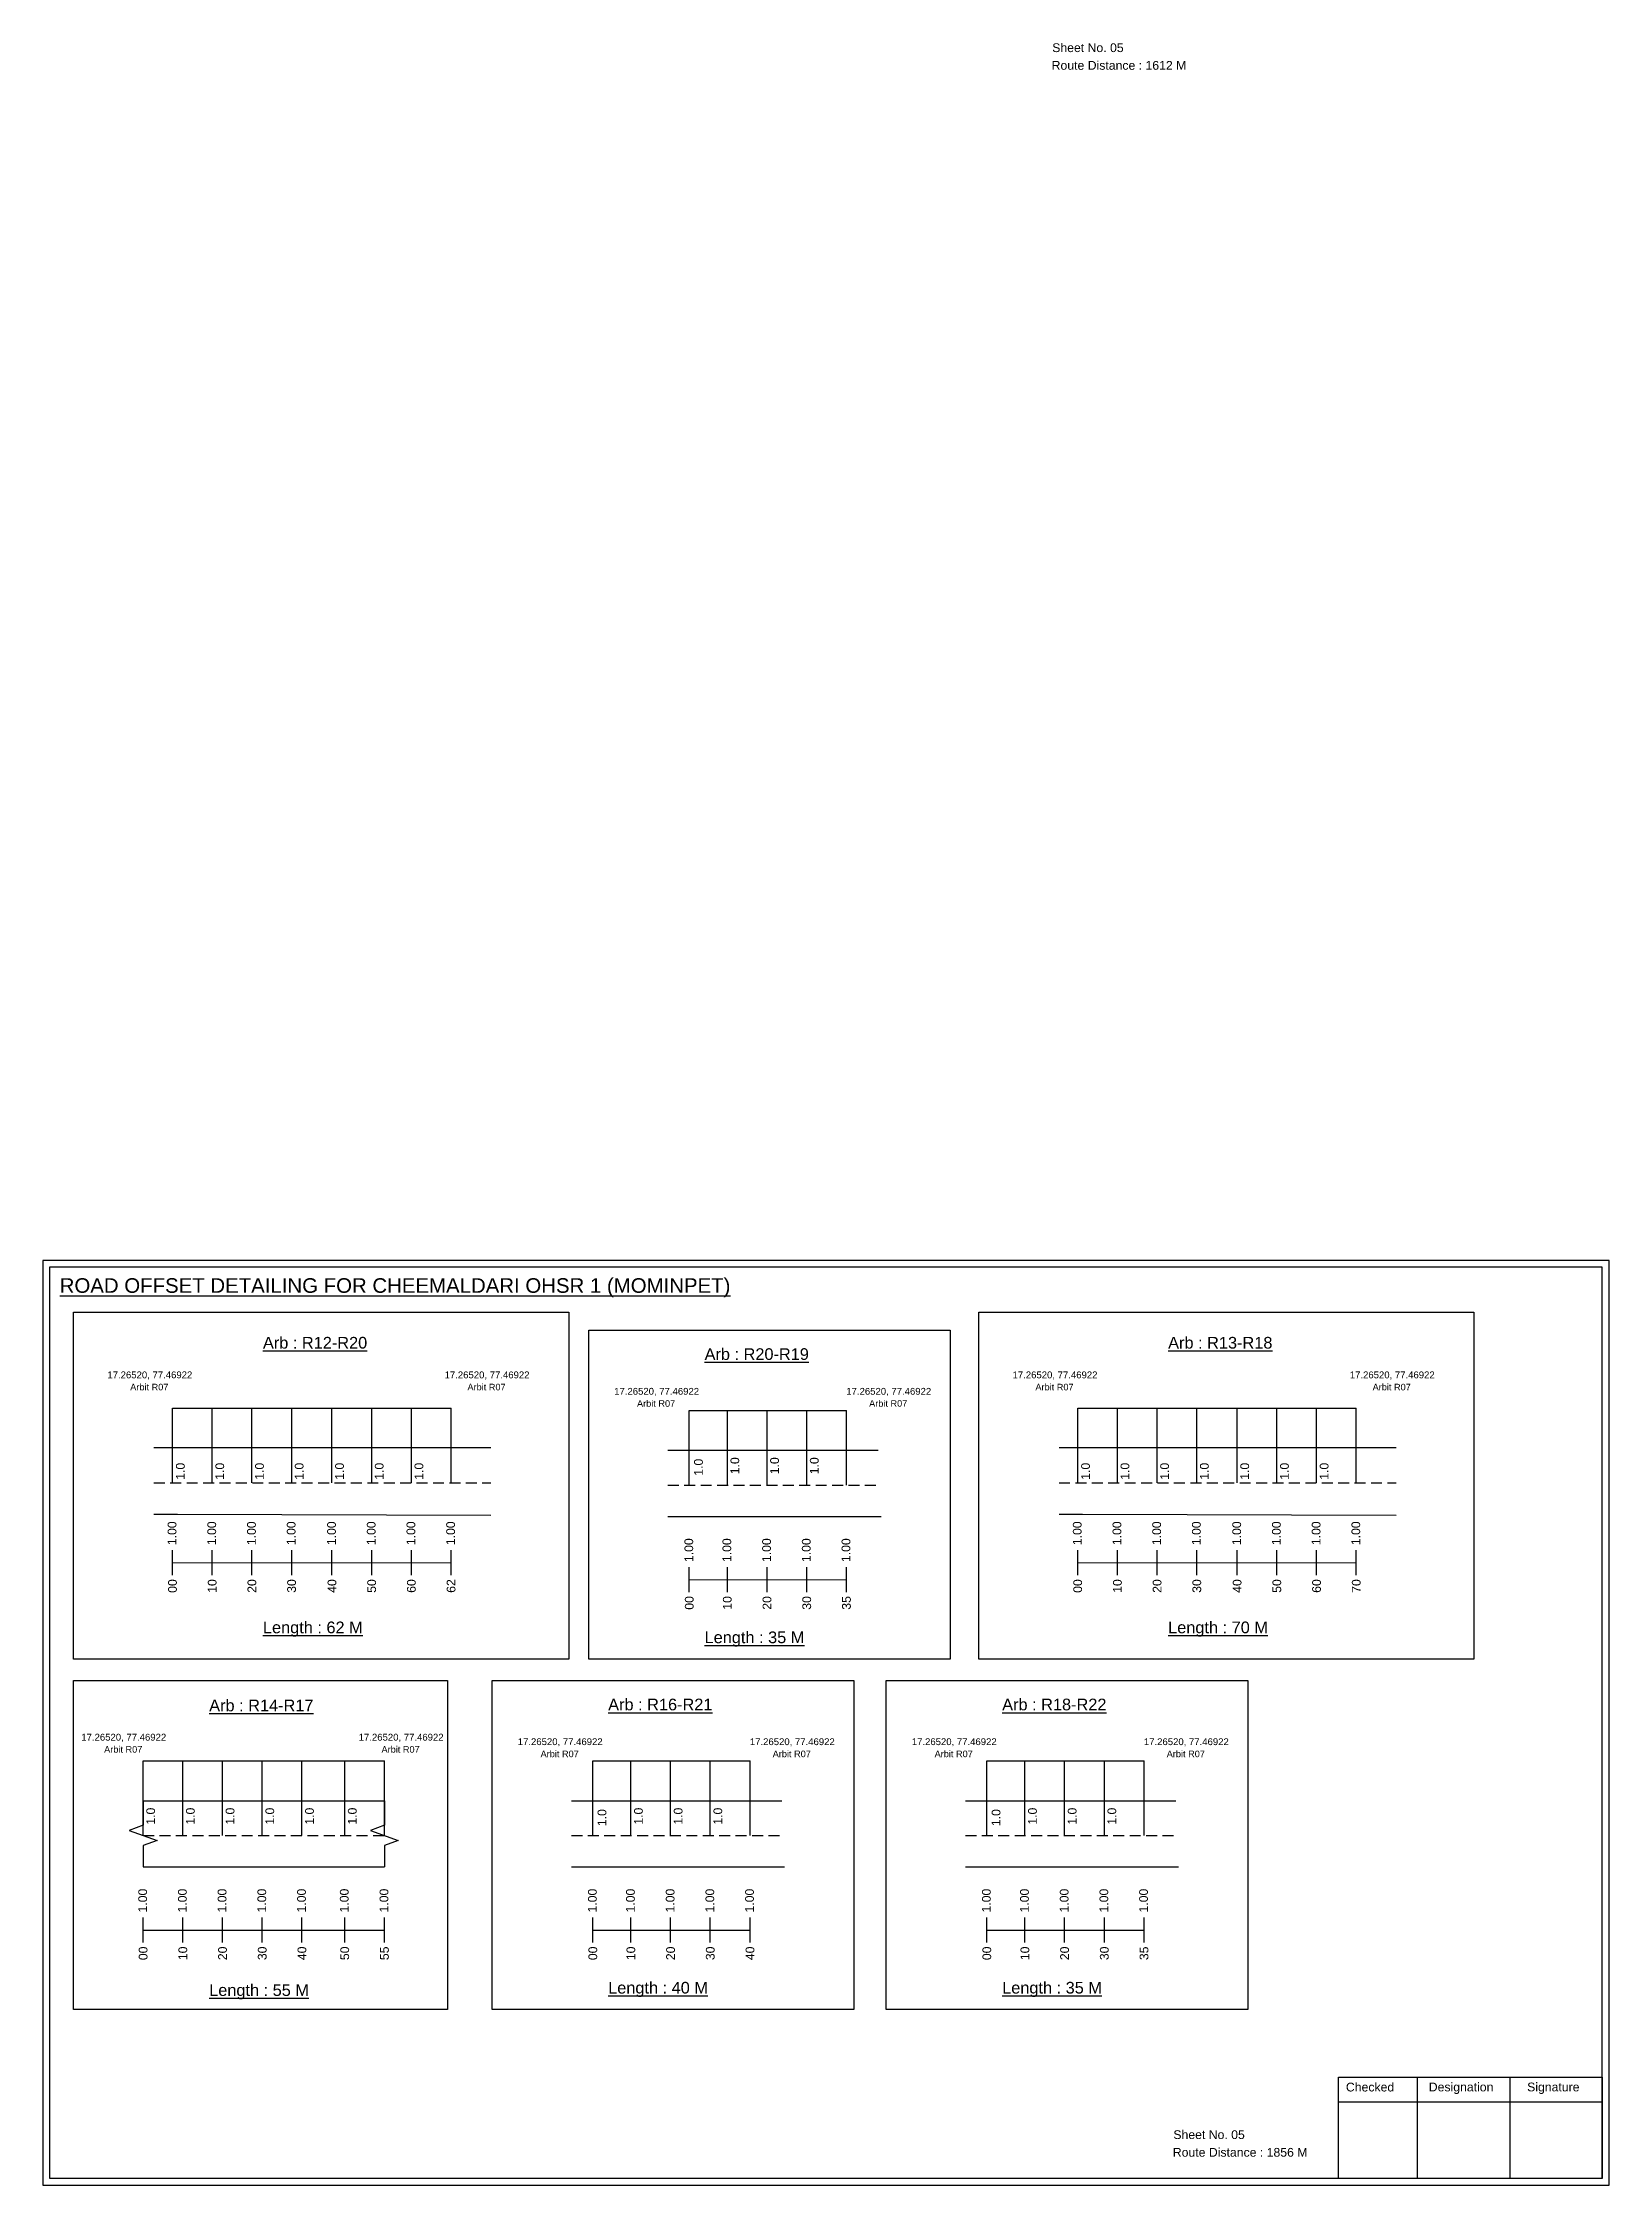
# Model space of a CAD drawing. Header units: inches. Extents: x -117 to 51867, y -12715 to 3423.
# Drawn here: x 23468 to 24005, y 1058 to 1791 of the extents above; entities that cross this region are included whole.
import ezdxf

# ---------------------------------------------------------------- set-up
doc = ezdxf.new("R2010")
doc.units = ezdxf.units.IN
doc.header["$MEASUREMENT"] = 0
doc.linetypes.add('DASHED2', pattern=[0.375, 0.25, -0.125])
doc.layers.add('PDF_Geometry', color=7, linetype='Continuous')
doc.layers.add('PDF_Text', color=5, linetype='Continuous')
doc.styles.add('PDF Arial', font='arial.ttf')
doc.styles.get("Standard").update_dxf_attribs({"font": 'arial.ttf'})

msp = doc.modelspace()

# ---------------------------------------------------------------- texts
for s, p in [('Sheet No. 05', (23813.91, 1788.16)), ('Route Distance : 1612 M', (23813.72, 1782.11)), ('Sheet No. 05', (23855.41, 1073.36)), ('Route Distance : 1856 M', (23855.22, 1067.31))]:
    msp.add_text(s, height=3).set_placement(p)
at = {"color": 242, "true_color": 0xcd2027}
for s, height, p in [('%%UROAD OFFSET DETAILING FOR CHEEMALDARI OHSR 1 (MOMINPET)', 5, (23473.97, 1363.2)), ('%%UArb : R12-R20', 4, (23543.58, 1344.1)), ('%%UArb : R20-R19', 4, (23694.85, 1340.2)), ('%%UArb : R13-R18', 4, (23853.62, 1344.1)), ('%%ULength : 62 M', 4, (23543.58, 1246.6)), ('%%ULength : 35 M', 4, (23694.85, 1243.2)), ('%%ULength : 70 M', 4, (23853.62, 1246.6)), ('%%UArb : R14-R17', 4, (23525.17, 1219.87)), ('%%UArb : R16-R21', 4, (23661.82, 1220.19)), ('%%UArb : R18-R22', 4, (23796.77, 1220.19)), ('%%ULength : 55 M', 4, (23525.17, 1122.37)), ('%%ULength : 40 M', 4, (23661.82, 1123.19)), ('%%ULength : 35 M', 4, (23796.77, 1123.19))]:
    msp.add_text(s, height=height, dxfattribs=at).set_placement(p)
at = {"color": 5}
for s, height, p in [('17.26520, 77.46922', 2.34, (23490.3, 1333.92)), ('17.26520, 77.46922', 2.34, (23605.8, 1333.92)), ('17.26520, 77.46922', 2.34, (23800.33, 1333.92)), ('17.26520, 77.46922', 2.34, (23915.83, 1333.92)), ('Arbit R07', 2.246, (23498.12, 1329.79)), ('Arbit R07', 2.246, (23613.62, 1329.79)), ('17.26520, 77.46922', 2.34, (23663.88, 1328.29)), ('17.26520, 77.46922', 2.34, (23743.38, 1328.29)), ('Arbit R07', 2.246, (23808.15, 1329.79)), ('Arbit R07', 2.246, (23923.65, 1329.79)), ('Arbit R07', 2.246, (23671.7, 1324.17)), ('Arbit R07', 2.246, (23751.2, 1324.17)), ('17.26520, 77.46922', 2.34, (23481.37, 1209.82)), ('17.26520, 77.46922', 2.34, (23576.37, 1209.82)), ('Arbit R07', 2.246, (23489.19, 1205.69)), ('Arbit R07', 2.246, (23584.19, 1205.69)), ('17.26520, 77.46922', 2.34, (23630.85, 1208.28)), ('Arbit R07', 2.246, (23638.67, 1204.15)), ('17.26520, 77.46922', 2.34, (23710.35, 1208.28)), ('Arbit R07', 2.246, (23718.17, 1204.15)), ('17.26520, 77.46922', 2.34, (23765.81, 1208.28)), ('Arbit R07', 2.246, (23773.63, 1204.15)), ('17.26520, 77.46922', 2.34, (23845.31, 1208.28)), ('Arbit R07', 2.246, (23853.13, 1204.15))]:
    msp.add_text(s, height=height, dxfattribs=at).set_placement(p)
for p in [(23694.24, 1300.55), (23706.71, 1301.05), (23720.31, 1301.05), (23733.91, 1301.05), (23516.79, 1299.16), (23530.28, 1299.16), (23543.88, 1299.16), (23557.48, 1299.16), (23571.3, 1299.16), (23584.9, 1299.16), (23598.5, 1299.16), (23826.83, 1299.16), (23840.32, 1299.16), (23853.92, 1299.16), (23867.52, 1299.16), (23881.34, 1299.16), (23894.94, 1299.16), (23908.54, 1299.16), (23506.62, 1181.03), (23520.22, 1181.03), (23533.82, 1181.03), (23547.42, 1181.03), (23561.02, 1181.03), (23575.68, 1181.04), (23661.21, 1180.53), (23673.68, 1181.03), (23687.28, 1181.03), (23700.88, 1181.03), (23796.17, 1180.53), (23808.64, 1181.03), (23822.24, 1181.03), (23835.84, 1181.03)]:
    msp.add_text('1.0', height=3, rotation=90).set_placement(p)
at = {"color": 217, "true_color": 0x93278f}
for s, p in [('1.00', (23513.94, 1276.76)), ('1.00', (23527.54, 1276.76)), ('1.00', (23541.14, 1276.76)), ('1.00', (23554.74, 1276.76)), ('1.00', (23568.56, 1276.76)), ('1.00', (23582.16, 1276.76)), ('1.00', (23595.76, 1276.76)), ('1.00', (23609.36, 1276.76)), ('1.00', (23823.98, 1276.76)), ('1.00', (23837.58, 1276.76)), ('1.00', (23851.18, 1276.76)), ('1.00', (23864.78, 1276.76)), ('1.00', (23878.59, 1276.76)), ('1.00', (23892.19, 1276.76)), ('1.00', (23905.79, 1276.76)), ('1.00', (23919.39, 1276.76)), ('1.00', (23690.94, 1270.97)), ('1.00', (23703.97, 1270.97)), ('1.00', (23717.57, 1270.97)), ('1.00', (23731.17, 1270.97)), ('1.00', (23744.77, 1270.97)), ('00', (23514.09, 1260.44)), ('10', (23527.69, 1260.44)), ('20', (23541.29, 1260.44)), ('30', (23554.89, 1260.44)), ('40', (23568.71, 1260.44)), ('50', (23582.31, 1260.44)), ('60', (23595.91, 1260.44)), ('62', (23609.51, 1260.44)), ('00', (23824.13, 1260.44)), ('10', (23837.73, 1260.44)), ('20', (23851.33, 1260.44)), ('30', (23864.93, 1260.44)), ('40', (23878.74, 1260.44)), ('50', (23892.34, 1260.44)), ('60', (23905.94, 1260.44)), ('70', (23919.54, 1260.44)), ('00', (23691.09, 1254.65)), ('10', (23704.12, 1254.65)), ('20', (23717.72, 1254.65)), ('30', (23731.32, 1254.65)), ('35', (23744.92, 1254.65)), ('1.00', (23503.88, 1150.95)), ('1.00', (23517.48, 1150.95)), ('1.00', (23531.08, 1150.95)), ('1.00', (23544.68, 1150.95)), ('1.00', (23558.28, 1150.95)), ('1.00', (23572.93, 1150.96)), ('1.00', (23586.53, 1150.96)), ('1.00', (23657.91, 1150.95)), ('1.00', (23670.94, 1150.95)), ('1.00', (23684.54, 1150.95)), ('1.00', (23698.14, 1150.95)), ('1.00', (23711.74, 1150.95)), ('1.00', (23792.86, 1150.95)), ('1.00', (23805.9, 1150.95)), ('1.00', (23819.5, 1150.95)), ('1.00', (23833.1, 1150.95)), ('1.00', (23846.7, 1150.95)), ('00', (23504.03, 1134.63)), ('10', (23517.63, 1134.63)), ('20', (23531.23, 1134.63)), ('30', (23544.83, 1134.63)), ('40', (23558.43, 1134.63)), ('50', (23573.08, 1134.64)), ('55', (23586.68, 1134.64)), ('00', (23658.06, 1134.63)), ('10', (23671.09, 1134.63)), ('20', (23684.69, 1134.63)), ('30', (23698.29, 1134.63)), ('40', (23711.89, 1134.63)), ('00', (23793.01, 1134.63)), ('10', (23806.05, 1134.63)), ('20', (23819.65, 1134.63)), ('30', (23833.25, 1134.63)), ('35', (23846.85, 1134.63))]:
    msp.add_text(s, height=3, rotation=90, dxfattribs=at).set_placement(p)
at = {"layer": 'PDF_Text', "color": 7, "attachment_point": 7, "style": 'PDF Arial'}
for s, insert, char_height in [('Checked', (23914.51, 1089.61), 3.001), ('Designation', (23942.89, 1088.78), 3.0006), ('Signature', (23976.57, 1088.78), 3.001)]:
    msp.add_mtext(s, dxfattribs=dict(at, insert=insert, char_height=char_height))

# ---------------------------------------------------------------- linework, layer by layer
at = {"color": 5}
for p, q in [((23512.62, 1323.7), (23608.03, 1323.7)), ((23689.61, 1322.91), (23743.44, 1322.91)), ((23822.65, 1323.7), (23918.07, 1323.7)), ((23502.55, 1202.89), (23585.21, 1202.89)), ((23656.58, 1202.89), (23710.41, 1202.89)), ((23791.54, 1202.89), (23845.37, 1202.89))]:
    msp.add_line(p, q, dxfattribs=at)
for p, q in [((23512.62, 1298.16), (23512.62, 1323.7)), ((23526.22, 1298.16), (23526.22, 1323.7)), ((23539.82, 1298.16), (23539.82, 1323.7)), ((23553.42, 1298.16), (23553.42, 1323.7)), ((23567.23, 1298.16), (23567.23, 1323.7)), ((23580.83, 1298.16), (23580.83, 1323.7)), ((23594.43, 1298.16), (23594.43, 1323.7)), ((23608.03, 1298.16), (23608.03, 1323.7)), ((23689.61, 1297.37), (23689.61, 1322.91)), ((23702.64, 1297.37), (23702.64, 1322.91)), ((23716.24, 1297.37), (23716.24, 1322.91)), ((23729.84, 1297.37), (23729.84, 1322.91)), ((23743.44, 1297.37), (23743.44, 1322.91)), ((23822.65, 1298.16), (23822.65, 1323.7)), ((23836.25, 1298.16), (23836.25, 1323.7)), ((23849.85, 1298.16), (23849.85, 1323.7)), ((23863.45, 1298.16), (23863.45, 1323.7)), ((23877.27, 1298.16), (23877.27, 1323.7)), ((23890.87, 1298.16), (23890.87, 1323.7)), ((23904.47, 1298.16), (23904.47, 1323.7)), ((23918.07, 1298.16), (23918.07, 1323.7)), ((23621.63, 1310.05), (23506.21, 1310.05)), ((23682.27, 1309.25), (23754.3, 1309.25)), ((23931.67, 1310.05), (23816.24, 1310.05)), ((23506.21, 1287.36), (23514.26, 1287.36)), ((23514.26, 1287.36), (23621.63, 1287.06)), ((23682.27, 1286.57), (23755.3, 1286.57)), ((23816.24, 1287.36), (23824.3, 1287.36)), ((23824.3, 1287.36), (23931.67, 1287.06)), ((23502.55, 1177.36), (23502.55, 1202.89)), ((23516.15, 1177.36), (23516.15, 1202.89)), ((23529.75, 1177.36), (23529.75, 1202.89)), ((23543.35, 1177.36), (23543.35, 1202.89)), ((23556.95, 1177.36), (23556.95, 1202.89)), ((23571.61, 1177.36), (23571.61, 1202.9)), ((23585.21, 1177.36), (23585.21, 1202.9)), ((23656.58, 1177.36), (23656.58, 1202.89)), ((23669.61, 1177.36), (23669.61, 1202.89)), ((23683.21, 1177.36), (23683.21, 1202.89)), ((23696.81, 1177.36), (23696.81, 1202.89)), ((23710.41, 1177.36), (23710.41, 1202.89)), ((23791.54, 1177.36), (23791.54, 1202.89)), ((23804.57, 1177.36), (23804.57, 1202.89)), ((23818.17, 1177.36), (23818.17, 1202.89)), ((23831.77, 1177.36), (23831.77, 1202.89)), ((23845.37, 1177.36), (23845.37, 1202.89)), ((23502.55, 1189.24), (23585.21, 1189.24)), ((23649.23, 1189.24), (23721.27, 1189.24)), ((23784.19, 1189.24), (23856.22, 1189.24)), ((23502.55, 1166.55), (23585.21, 1166.55)), ((23649.23, 1166.55), (23722.27, 1166.55)), ((23784.19, 1166.55), (23857.22, 1166.55))]:
    msp.add_line(p, q)
at = {"linetype": 'DASHED2', "ltscale": 15}
for p, q in [((23506.21, 1298.16), (23621.63, 1298.16)), ((23682.27, 1297.37), (23754.8, 1297.37)), ((23816.24, 1298.16), (23931.67, 1298.16)), ((23502.55, 1177.36), (23585.21, 1177.36)), ((23649.23, 1177.36), (23721.77, 1177.36)), ((23784.19, 1177.36), (23856.72, 1177.36))]:
    msp.add_line(p, q, dxfattribs=at)
at = {"color": 217, "true_color": 0x93278f}
for p, q in [((23512.62, 1266.47), (23512.62, 1275.03)), ((23512.62, 1270.74), (23608.03, 1270.8)), ((23526.22, 1266.47), (23526.22, 1275.03)), ((23539.82, 1266.47), (23539.82, 1275.03)), ((23553.42, 1266.47), (23553.42, 1275.03)), ((23567.23, 1266.47), (23567.23, 1275.03)), ((23580.83, 1266.47), (23580.83, 1275.03)), ((23594.43, 1266.47), (23594.43, 1275.03)), ((23608.03, 1266.47), (23608.03, 1275.03)), ((23822.65, 1266.47), (23822.65, 1275.03)), ((23822.65, 1270.74), (23918.07, 1270.8)), ((23836.25, 1266.47), (23836.25, 1275.03)), ((23849.85, 1266.47), (23849.85, 1275.03)), ((23863.45, 1266.47), (23863.45, 1275.03)), ((23877.27, 1266.47), (23877.27, 1275.03)), ((23890.87, 1266.47), (23890.87, 1275.03)), ((23904.47, 1266.47), (23904.47, 1275.03)), ((23918.07, 1266.47), (23918.07, 1275.03)), ((23689.61, 1260.67), (23689.61, 1269.23)), ((23689.61, 1264.94), (23743.44, 1264.95)), ((23702.64, 1260.67), (23702.64, 1269.23)), ((23716.24, 1260.67), (23716.24, 1269.23)), ((23729.84, 1260.67), (23729.84, 1269.23)), ((23743.44, 1260.67), (23743.44, 1269.23)), ((23502.55, 1140.66), (23502.55, 1149.21)), ((23502.55, 1144.93), (23585.21, 1144.94)), ((23516.15, 1140.66), (23516.15, 1149.21)), ((23529.75, 1140.66), (23529.75, 1149.21)), ((23543.35, 1140.66), (23543.35, 1149.21)), ((23556.95, 1140.66), (23556.95, 1149.21)), ((23571.61, 1140.66), (23571.61, 1149.22)), ((23585.21, 1140.66), (23585.21, 1149.22)), ((23656.58, 1140.66), (23656.58, 1149.21)), ((23656.58, 1144.93), (23710.41, 1144.94)), ((23669.61, 1140.66), (23669.61, 1149.21)), ((23683.21, 1140.66), (23683.21, 1149.21)), ((23696.81, 1140.66), (23696.81, 1149.21)), ((23710.41, 1140.66), (23710.41, 1149.21)), ((23791.54, 1140.66), (23791.54, 1149.21)), ((23791.54, 1144.93), (23845.37, 1144.94)), ((23804.57, 1140.66), (23804.57, 1149.21)), ((23818.17, 1140.66), (23818.17, 1149.21)), ((23831.77, 1140.66), (23831.77, 1149.21)), ((23845.37, 1140.66), (23845.37, 1149.21))]:
    msp.add_line(p, q, dxfattribs=at)
for points in [[(23478.69, 1356.53), (23648.3, 1356.53), (23648.3, 1237.71), (23478.69, 1237.71)], [(23655.15, 1350.39), (23778.95, 1350.39), (23778.95, 1237.71), (23655.15, 1237.71)], [(23788.73, 1356.53), (23958.34, 1356.53), (23958.34, 1237.71), (23788.73, 1237.71)], [(23478.69, 1230.38), (23606.79, 1230.38), (23606.79, 1117.69), (23478.69, 1117.69)], [(23622.12, 1230.38), (23745.92, 1230.38), (23745.92, 1117.69), (23622.12, 1117.69)], [(23757.07, 1230.38), (23880.88, 1230.38), (23880.88, 1117.69), (23757.07, 1117.69)]]:
    msp.add_lwpolyline(points, close=True)
at = {"linetype": 'Continuous'}
for points in [[(23502.55, 1189.24), (23502.55, 1180.81), (23497.81, 1179.08), (23507.3, 1175.63), (23502.55, 1173.9), (23502.55, 1166.55)], [(23585.21, 1189.24), (23585.21, 1180.81), (23580.47, 1179.08), (23589.95, 1175.63), (23585.21, 1173.9), (23585.21, 1166.55)]]:
    msp.add_lwpolyline(points, dxfattribs=at)
at = {"layer": 'PDF_Geometry'}
for points in [[(23468.19, 1374.27), (23468.19, 1057.56), (24004.67, 1057.56), (24004.67, 1374.27)], [(23470.52, 1371.95), (23470.52, 1059.98), (24002.25, 1059.98), (24002.25, 1371.95)]]:
    msp.add_lwpolyline(points, close=True, dxfattribs=at)
at = {"layer": 'PDF_Geometry', "color": 242, "true_color": 0xcc1f26}
msp.add_lwpolyline([(24002.25, 1059.89), (23911.91, 1059.89), (23911.91, 1094.5), (24002.25, 1094.5)], close=True, dxfattribs=at)
for points in [[(23938.89, 1094.5), (23938.89, 1059.89)], [(23970.61, 1094.5), (23970.61, 1059.89)], [(23911.91, 1086.13), (24002.25, 1086.13)]]:
    msp.add_lwpolyline(points, dxfattribs=at)

msp.set_redraw_order([(e.dxf.handle, doc.entitydb.next_handle()) for e in msp.query("TEXT MTEXT ATTDEF DIMENSION ARC_DIMENSION")])  # texts and dimensions are drawn at this point

doc.saveas('drawing.dxf')
